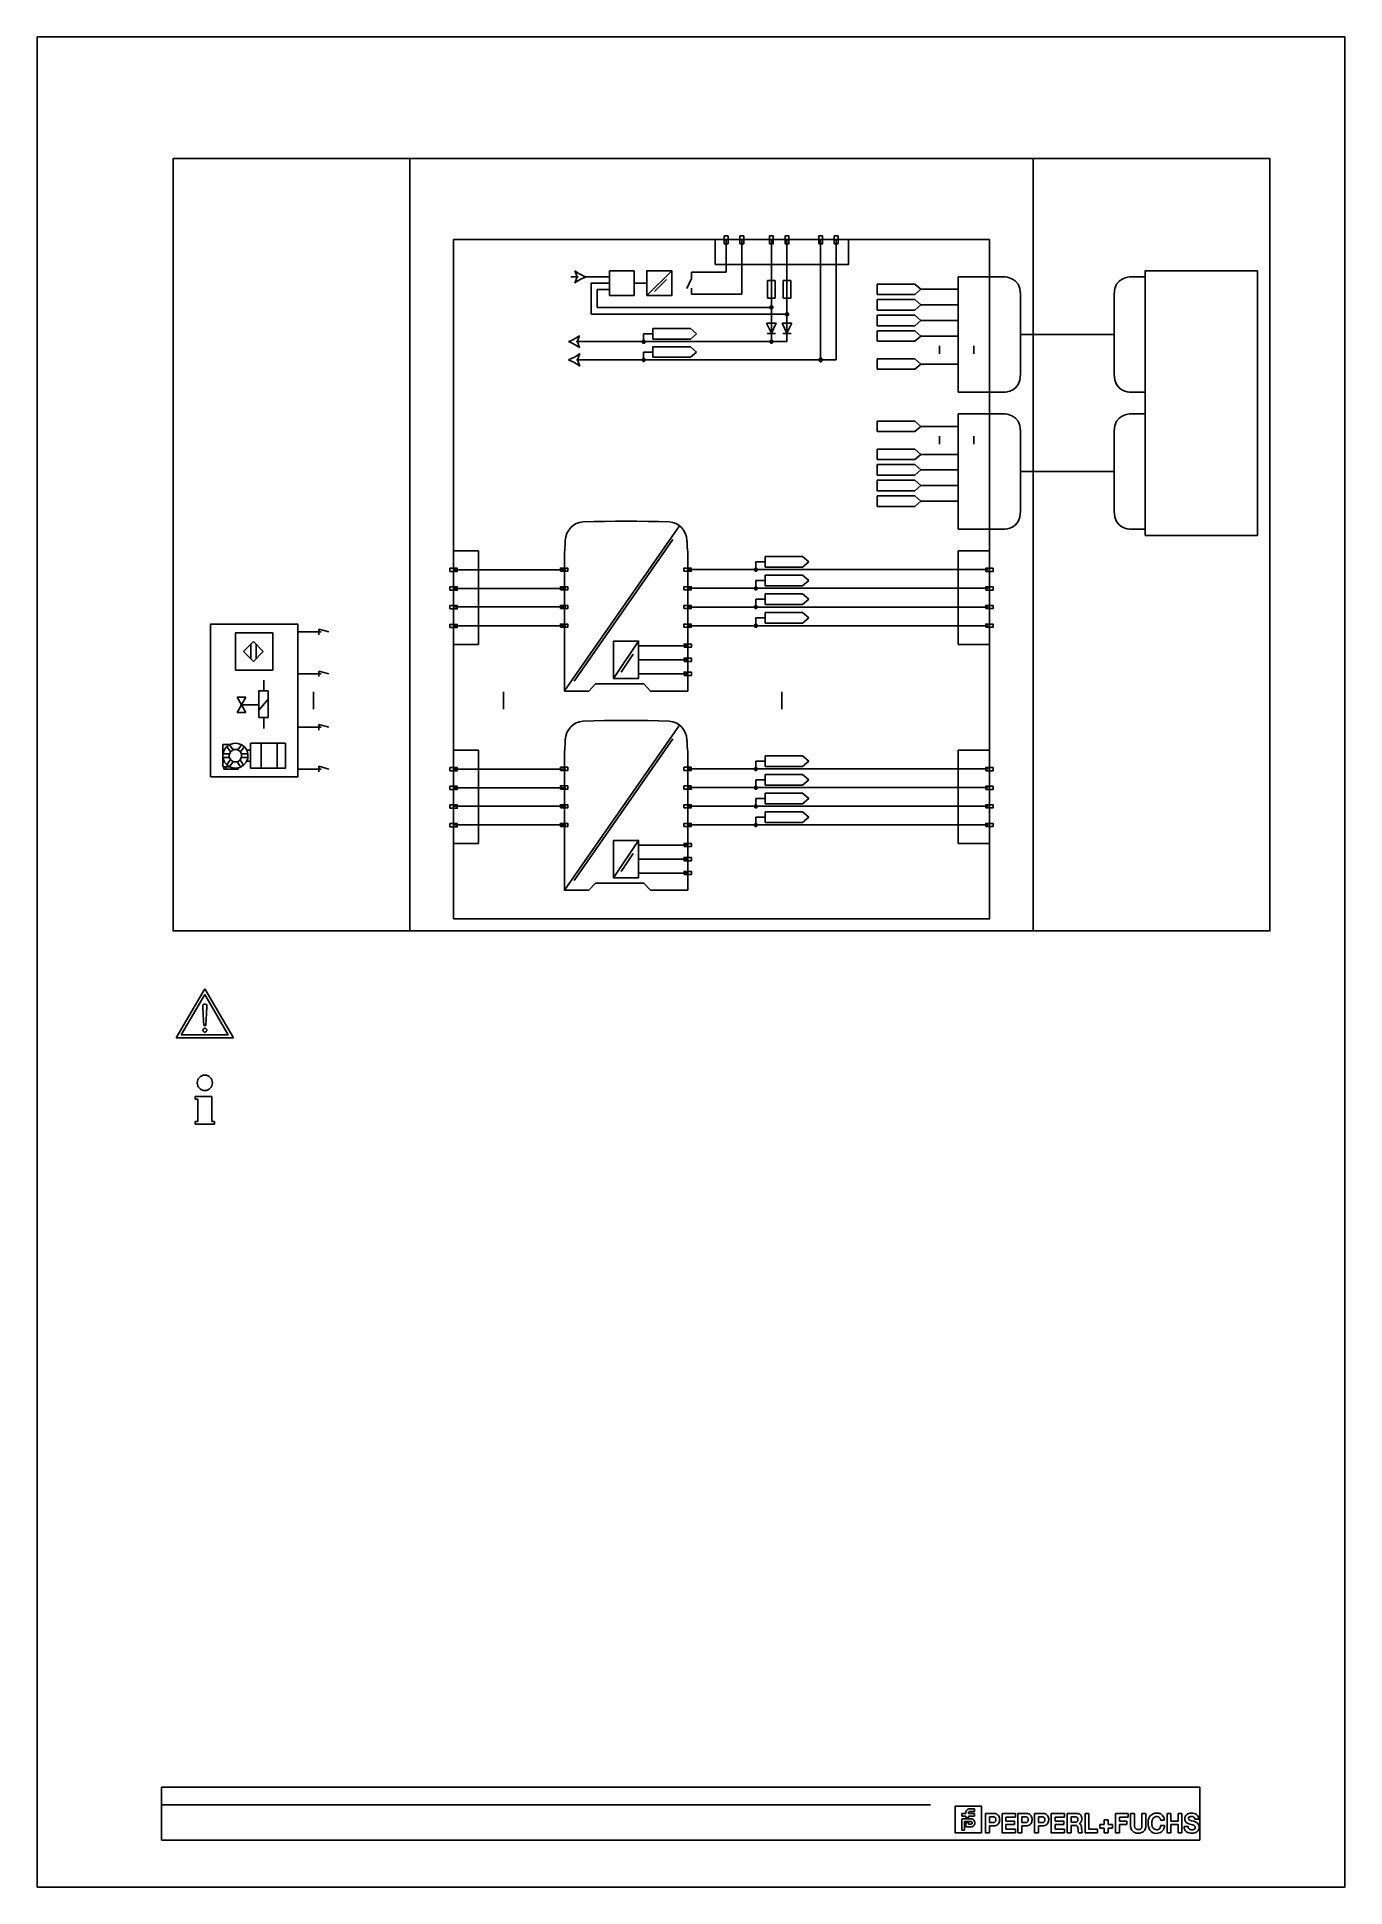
# Model space of a CAD drawing. Header units: metres. Extents: x 0 to 3575, y 0 to 842.
# Drawn here: x 2980 to 3575, y 0 to 842 of the extents above; entities that cross this region are included whole.
import ezdxf

# ---------------------------------------------------------------- set-up
doc = ezdxf.new("R2010")
doc.units = ezdxf.units.M
doc.layers.add('BORDER', color=2, linetype='Continuous')
doc.layers.add('SCHEMATICS', color=7, linetype='Continuous')

msp = doc.modelspace()

# ---------------------------------------------------------------- linework, layer by layer
at = {"layer": 'BORDER', "color": 2}
msp.add_lwpolyline([(2980, 0), (3575, 0), (3575, 842), (2980, 842), (2980, 0)], dxfattribs=at)
at = {"layer": 'SCHEMATICS', "color": 7}
for p, q in [((3149.65, 786.68), (3149.65, 435.17)), ((3433.13, 786.68), (3433.13, 435.17)), ((3293.52, 734.94), (3293.52, 749.43)), ((3300.61, 725.02), (3300.61, 749.43)), ((3314.07, 703.34), (3314.07, 749.43)), ((3321.16, 703.34), (3321.16, 749.43)), ((3336.46, 695.06), (3336.46, 749.75)), ((3343.57, 695.06), (3343.57, 749.75)), ((3226.14, 732.82), (3222.9, 732.82)), ((3225.67, 732.82), (3224.65, 735.65)), ((3224.65, 729.99), (3225.67, 732.82)), ((3228.74, 732.82), (3240.08, 732.82)), ((3240.37, 735.65), (3251.71, 735.65)), ((3240.37, 735.65), (3240.37, 724.31)), ((3251.71, 735.65), (3251.71, 724.31)), ((3257.38, 724.31), (3268.71, 735.65)), ((3293.52, 734.94), (3277.8, 734.94)), ((3277.8, 734.94), (3277.8, 732.01)), ((3413.29, 732.82), (3420.15, 732.82)), ((3413.29, 680.38), (3413.29, 732.82)), ((3484.16, 732.82), (3477.29, 732.82)), ((3484.16, 680.38), (3484.16, 732.82)), ((3232.05, 715.81), (3232.05, 729.99)), ((3232.05, 729.99), (3240.08, 729.99)), ((3234.88, 718.93), (3234.88, 727.15)), ((3234.88, 727.15), (3240.08, 727.15)), ((3240.37, 724.31), (3251.71, 724.31)), ((3251.71, 730.01), (3257.38, 730.01)), ((3260.87, 726.24), (3266.3, 731.67)), ((3277.8, 732.01), (3275.64, 727.53)), ((3277.8, 727.67), (3277.8, 725.02)), ((3300.61, 725.02), (3277.8, 725.02)), ((3362.26, 724.75), (3362.26, 729.57)), ((3362.26, 729.57), (3379.27, 729.57)), ((3379.27, 724.75), (3362.26, 724.75)), ((3379.27, 729.57), (3382.11, 727.16)), ((3382.11, 727.16), (3379.27, 724.75)), ((3382.11, 727.16), (3399.11, 727.16)), ((3321.08, 715.81), (3232.05, 715.81)), ((3314.07, 718.93), (3234.88, 718.93)), ((3362.26, 717.66), (3362.26, 722.48)), ((3362.26, 722.48), (3379.27, 722.48)), ((3379.27, 717.66), (3362.26, 717.66)), ((3379.27, 722.48), (3382.11, 720.07)), ((3382.11, 720.07), (3379.27, 717.66)), ((3382.11, 720.07), (3399.11, 720.07)), ((3260.2, 704.44), (3260.2, 709.26)), ((3260.2, 709.26), (3277.22, 709.26)), ((3277.22, 709.26), (3280.05, 706.85)), ((3314.07, 707.24), (3311.88, 711.77)), ((3311.88, 711.77), (3316.26, 711.77)), ((3316.26, 711.77), (3314.07, 707.24)), ((3321.16, 707.24), (3318.96, 711.77)), ((3318.96, 711.77), (3323.35, 711.77)), ((3323.35, 711.77), (3321.16, 707.24)), ((3362.26, 710.58), (3362.26, 715.4)), ((3362.26, 715.4), (3379.27, 715.4)), ((3379.27, 710.58), (3362.26, 710.58)), ((3362.26, 703.49), (3362.26, 708.31)), ((3362.26, 708.31), (3379.27, 708.31)), ((3379.27, 715.4), (3382.11, 712.99)), ((3382.11, 712.99), (3379.27, 710.58)), ((3379.27, 708.31), (3382.11, 705.9)), ((3382.11, 712.99), (3399.11, 712.99)), ((3225.33, 703.34), (3321.16, 703.34)), ((3226.83, 706.17), (3225.81, 703.34)), ((3225.81, 703.34), (3226.83, 700.51)), ((3260.2, 706.85), (3255.95, 706.85)), ((3255.95, 706.85), (3255.95, 703.31)), ((3277.22, 704.44), (3260.2, 704.44)), ((3260.2, 696.22), (3260.2, 701.04)), ((3260.2, 701.04), (3277.22, 701.04)), ((3280.05, 706.85), (3277.22, 704.44)), ((3277.22, 701.04), (3280.05, 698.63)), ((3316, 706.98), (3312.21, 706.98)), ((3323.09, 706.98), (3319.3, 706.98)), ((3379.27, 703.49), (3362.26, 703.49)), ((3382.11, 705.9), (3379.27, 703.49)), ((3382.11, 705.9), (3399.11, 705.9)), ((3390.61, 701.39), (3390.61, 697.84)), ((3406.2, 701.39), (3406.2, 697.84)), ((3427.46, 706.6), (3469.98, 706.6)), ((3225.36, 695.06), (3343.57, 695.06)), ((3226.86, 697.89), (3225.83, 695.06)), ((3225.83, 695.06), (3226.86, 692.23)), ((3260.2, 698.63), (3255.95, 698.63)), ((3255.95, 698.63), (3255.95, 695.09)), ((3277.22, 696.22), (3260.2, 696.22)), ((3280.05, 698.63), (3277.22, 696.22)), ((3362.26, 690.75), (3362.26, 695.57)), ((3362.26, 695.57), (3379.27, 695.57)), ((3379.27, 690.75), (3362.26, 690.75)), ((3379.27, 695.57), (3382.11, 693.16)), ((3382.11, 693.16), (3379.27, 690.75)), ((3382.11, 693.16), (3399.11, 693.16)), ((3420.26, 680.38), (3413.29, 680.38)), ((3477.07, 680.38), (3484.16, 680.38)), ((3362.26, 662.39), (3362.26, 667.2)), ((3362.26, 667.2), (3379.27, 667.2)), ((3379.27, 667.2), (3382.11, 664.79)), ((3413.29, 670.46), (3420.15, 670.46)), ((3413.29, 618.02), (3413.29, 670.46)), ((3484.16, 670.46), (3477.29, 670.46)), ((3484.16, 618.01), (3484.16, 670.46)), ((3379.27, 662.39), (3362.26, 662.39)), ((3382.11, 664.79), (3379.27, 662.39)), ((3382.11, 664.79), (3399.11, 664.79)), ((3390.61, 660.28), (3390.61, 656.74)), ((3406.2, 660.29), (3406.2, 656.74)), ((3362.26, 649.63), (3362.26, 654.45)), ((3362.26, 654.45), (3379.27, 654.45)), ((3379.27, 649.63), (3362.26, 649.63)), ((3379.27, 654.45), (3382.11, 652.04)), ((3382.11, 652.04), (3379.27, 649.63)), ((3382.11, 652.04), (3399.11, 652.04)), ((3362.26, 642.54), (3362.26, 647.36)), ((3362.26, 647.36), (3379.27, 647.36)), ((3379.27, 642.54), (3362.26, 642.54)), ((3362.26, 635.45), (3362.26, 640.27)), ((3362.26, 640.27), (3379.27, 640.27)), ((3379.27, 647.36), (3382.11, 644.95)), ((3382.11, 644.95), (3379.27, 642.54)), ((3379.27, 640.27), (3382.11, 637.86)), ((3382.11, 644.95), (3399.11, 644.95)), ((3427.46, 644.23), (3469.98, 644.23)), ((3379.27, 635.45), (3362.26, 635.45)), ((3362.26, 628.38), (3362.26, 633.2)), ((3362.26, 633.2), (3379.27, 633.2)), ((3382.11, 637.86), (3379.27, 635.45)), ((3379.27, 633.2), (3382.11, 630.79)), ((3382.11, 637.86), (3399.11, 637.86)), ((3379.27, 628.38), (3362.26, 628.38)), ((3382.11, 630.79), (3379.27, 628.38)), ((3382.11, 630.79), (3399.11, 630.79)), ((3219.95, 544.42), (3272.2, 619.53)), ((3420.26, 618.01), (3413.29, 618.02)), ((3477.07, 618.01), (3484.16, 618.01)), ((3224.32, 548.76), (3269.21, 613.29)), ((3275.99, 607.47), (3275.83, 609.75)), ((3276.07, 544.35), (3275.99, 607.47)), ((3169.5, 599.47), (3220.52, 599.47)), ((3219.88, 605.45), (3219.88, 544.31)), ((3276.21, 599.58), (3412.71, 599.58)), ((3311.23, 603.13), (3306.98, 603.13)), ((3306.98, 603.13), (3306.98, 599.59)), ((3311.23, 600.72), (3311.23, 605.54)), ((3311.23, 605.54), (3328.25, 605.54)), ((3328.25, 600.72), (3311.23, 600.72)), ((3328.25, 605.54), (3331.08, 603.13)), ((3331.08, 603.13), (3328.25, 600.72)), ((3169.5, 590.96), (3220.52, 590.96)), ((3275.94, 591.08), (3412.71, 591.08)), ((3311.23, 594.63), (3306.98, 594.63)), ((3306.98, 594.63), (3306.98, 591.08)), ((3311.23, 592.22), (3311.23, 597.04)), ((3311.23, 597.04), (3328.25, 597.04)), ((3328.25, 592.22), (3311.23, 592.22)), ((3328.25, 597.04), (3331.08, 594.63)), ((3331.08, 594.63), (3328.25, 592.22)), ((3169.5, 582.58), (3220.52, 582.58)), ((3276.21, 582.57), (3412.71, 582.57)), ((3311.23, 586.12), (3306.98, 586.12)), ((3306.98, 586.12), (3306.98, 582.58)), ((3311.23, 583.71), (3311.23, 588.53)), ((3311.23, 588.53), (3328.25, 588.53)), ((3328.25, 583.71), (3311.23, 583.71)), ((3328.25, 588.53), (3331.08, 586.12)), ((3331.08, 586.12), (3328.25, 583.71)), ((3169.5, 574.07), (3220.52, 574.07)), ((3275.94, 574.07), (3412.71, 574.07)), ((3311.23, 577.62), (3306.98, 577.62)), ((3306.98, 577.62), (3306.98, 574.07)), ((3311.23, 575.21), (3311.23, 580.03)), ((3311.23, 580.03), (3328.25, 580.03)), ((3328.25, 575.21), (3311.23, 575.21)), ((3328.25, 580.03), (3331.08, 577.62)), ((3331.08, 577.62), (3328.25, 575.21)), ((3070.28, 570.83), (3070.28, 553.82)), ((3087.29, 570.83), (3070.28, 570.83)), ((3078.46, 566.87), (3073.99, 562.26)), ((3077.19, 559.06), (3077.19, 565.46)), ((3078.46, 566.87), (3082.94, 562.26)), ((3079.74, 559.06), (3079.74, 565.46)), ((3087.29, 553.82), (3087.29, 570.83)), ((3109.31, 571.27), (3098.76, 571.27)), ((3112.8, 571.24), (3108.26, 572.52)), ((3108.26, 572.52), (3108.26, 569.97)), ((3242.3, 550.07), (3253.64, 567.08)), ((3253.76, 564.96), (3275.83, 564.96)), ((3073.99, 562.26), (3078.46, 557.78)), ((3082.94, 562.26), (3078.46, 557.78)), ((3245.8, 552.97), (3251.23, 561.11)), ((3275.83, 558.58), (3253.66, 558.58)), ((3070.28, 553.82), (3087.29, 553.82)), ((3083.16, 544.5), (3083.16, 549.23)), ((3109.31, 552.13), (3098.76, 552.13)), ((3112.8, 552.11), (3108.26, 553.43)), ((3108.26, 553.43), (3108.26, 550.88)), ((3231.02, 544.33), (3234.08, 547.61)), ((3234.08, 547.61), (3256.03, 547.61)), ((3253.76, 552.2), (3275.83, 552.2)), ((3256.03, 547.61), (3259.09, 544.33)), ((3073.03, 538.08), (3071.01, 541.59)), ((3071.01, 541.59), (3075.06, 541.59)), ((3075.06, 541.59), (3071.01, 534.57)), ((3085.14, 540.69), (3080.89, 535.56)), ((3105.72, 544.02), (3105.72, 536.09)), ((3192.17, 544.02), (3192.17, 536.09)), ((3219.88, 544.31), (3219.89, 544.33)), ((3219.89, 544.33), (3231.02, 544.33)), ((3259.09, 544.33), (3276.07, 544.33)), ((3276.07, 544.33), (3276.07, 544.35)), ((3318.89, 544.02), (3318.89, 536.09)), ((3071.01, 534.57), (3075.06, 534.57)), ((3075.06, 534.57), (3073.03, 538.08)), ((3073.08, 538.03), (3073.08, 538.12)), ((3073.08, 538.08), (3080.88, 538.08)), ((3073.21, 538.26), (3073.17, 538.26)), ((3083.16, 532.08), (3083.16, 527.34)), ((3109.31, 527.89), (3098.76, 527.89)), ((3112.8, 527.86), (3108.26, 529.14)), ((3108.26, 529.14), (3108.26, 526.59)), ((3219.95, 453.71), (3272.2, 528.82)), ((3224.32, 458.05), (3269.21, 522.58)), ((3064.56, 509.85), (3064.56, 519.95)), ((3064.56, 519.95), (3067.6, 519.95)), ((3067.51, 515.67), (3064.64, 515.67)), ((3067.51, 514.13), (3064.64, 514.13)), ((3068.02, 516.7), (3066.36, 519.01)), ((3069.27, 517.55), (3067.6, 519.9)), ((3069.27, 520.5), (3070.25, 520.59)), ((3069.65, 517.68), (3070.25, 517.72)), ((3070.25, 520.59), (3071.28, 520.5)), ((3070.25, 517.72), (3070.89, 517.68)), ((3071.32, 517.55), (3073.03, 519.82)), ((3072.52, 516.61), (3074.27, 518.92)), ((3073.03, 515.67), (3075.9, 515.67)), ((3073.03, 514.13), (3075.9, 514.13)), ((3075.77, 517.38), (3075.25, 517.55)), ((3076.28, 517.38), (3075.77, 517.38)), ((3076.79, 517.6), (3076.28, 517.38)), ((3077.18, 517.9), (3076.79, 517.6)), ((3081.97, 520.55), (3081.97, 509.12)), ((3089.2, 520.55), (3089.2, 509.12)), ((3219.88, 514.74), (3219.88, 453.6)), ((3275.99, 516.76), (3275.83, 519.04)), ((3276.07, 453.64), (3275.99, 516.76)), ((3311.23, 510.01), (3311.23, 514.83)), ((3311.23, 514.83), (3328.25, 514.83)), ((3328.25, 514.83), (3331.08, 512.42)), ((3067.6, 509.85), (3064.56, 509.85)), ((3067.59, 509.85), (3064.99, 509.85)), ((3064.99, 509.85), (3064.99, 508.78)), ((3064.99, 508.78), (3071.45, 508.78)), ((3065.88, 509.85), (3065.88, 508.78)), ((3068.02, 513.1), (3066.36, 510.79)), ((3069.27, 512.25), (3067.6, 509.9)), ((3069.27, 509.3), (3068.32, 509.55)), ((3069.65, 512.12), (3069.05, 512.33)), ((3070.25, 509.21), (3069.27, 509.3)), ((3070.25, 512.08), (3069.65, 512.12)), ((3070.21, 508.78), (3070.21, 509.21)), ((3070.89, 512.12), (3070.25, 512.08)), ((3071.28, 509.3), (3070.25, 509.21)), ((3071.49, 512.33), (3070.89, 512.12)), ((3071.1, 512.16), (3072.6, 509.77)), ((3072.22, 509.55), (3071.28, 509.3)), ((3071.45, 508.78), (3071.45, 509.34)), ((3072.39, 512.98), (3073.88, 510.58)), ((3075.25, 512.25), (3075.77, 512.42)), ((3075.77, 512.42), (3076.28, 512.42)), ((3076.28, 512.42), (3076.79, 512.21)), ((3076.79, 512.21), (3077.18, 511.9)), ((3109.31, 508.75), (3098.76, 508.75)), ((3112.8, 508.74), (3108.26, 510.06)), ((3108.26, 510.06), (3108.26, 507.51)), ((3169.5, 508.75), (3220.52, 508.75)), ((3276.21, 508.87), (3412.71, 508.87)), ((3311.23, 512.42), (3306.98, 512.42)), ((3306.98, 512.42), (3306.98, 508.88)), ((3328.25, 510.01), (3311.23, 510.01)), ((3311.23, 501.51), (3311.23, 506.32)), ((3311.23, 506.32), (3328.25, 506.32)), ((3331.08, 512.42), (3328.25, 510.01)), ((3328.25, 506.32), (3331.08, 503.91)), ((3169.5, 500.25), (3220.52, 500.25)), ((3275.94, 500.37), (3412.71, 500.37)), ((3311.23, 503.91), (3306.98, 503.91)), ((3306.98, 503.91), (3306.98, 500.37)), ((3328.25, 501.51), (3311.23, 501.51)), ((3311.23, 493), (3311.23, 497.82)), ((3311.23, 497.82), (3328.25, 497.82)), ((3331.08, 503.91), (3328.25, 501.51)), ((3328.25, 497.82), (3331.08, 495.41)), ((3169.5, 491.86), (3220.52, 491.86)), ((3276.21, 491.86), (3412.71, 491.86)), ((3311.23, 495.41), (3306.98, 495.41)), ((3306.98, 495.41), (3306.98, 491.87)), ((3328.25, 493), (3311.23, 493)), ((3311.23, 484.5), (3311.23, 489.32)), ((3311.23, 489.32), (3328.25, 489.32)), ((3331.08, 495.41), (3328.25, 493)), ((3328.25, 489.32), (3331.08, 486.9)), ((3169.5, 483.36), (3220.52, 483.36)), ((3275.94, 483.36), (3412.71, 483.36)), ((3311.23, 486.9), (3306.98, 486.9)), ((3306.98, 486.9), (3306.98, 483.36)), ((3328.25, 484.5), (3311.23, 484.5)), ((3331.08, 486.9), (3328.25, 484.5)), ((3242.3, 459.36), (3253.64, 476.37)), ((3253.76, 474.25), (3275.83, 474.25)), ((3245.8, 462.25), (3251.23, 470.4)), ((3275.83, 467.87), (3253.66, 467.87)), ((3231.02, 453.62), (3234.08, 456.89)), ((3234.08, 456.89), (3256.03, 456.89)), ((3253.76, 461.49), (3275.83, 461.49)), ((3256.03, 456.89), (3259.09, 453.62)), ((3219.88, 453.6), (3219.89, 453.62)), ((3219.89, 453.62), (3231.02, 453.62)), ((3259.09, 453.62), (3276.07, 453.62)), ((3276.07, 453.62), (3276.07, 453.64)), ((3043.33, 386.47), (3056.32, 408.83)), ((3056.32, 406.23), (3045.61, 387.78)), ((3056.32, 408.83), (3069.32, 386.47)), ((3067.03, 387.78), (3056.32, 406.23)), ((3055.58, 396.85), (3055.45, 400.31)), ((3055.89, 392.04), (3055.58, 396.85)), ((3045.61, 387.78), (3067.03, 387.78)), ((3056.73, 392.04), (3055.89, 392.04)), ((3069.32, 386.47), (3043.33, 386.47)), ((3051.89, 359.85), (3059.52, 359.85)), ((3051.89, 358.56), (3051.89, 359.85)), ((3053.12, 358.56), (3051.89, 358.56)), ((3053.12, 348.41), (3053.12, 358.56)), ((3059.52, 359.85), (3059.52, 348.41)), ((3051.89, 347.12), (3051.89, 348.41)), ((3051.89, 348.41), (3053.12, 348.41)), ((3060.75, 347.12), (3051.89, 347.12)), ((3059.52, 348.41), (3060.75, 348.41)), ((3060.75, 348.41), (3060.75, 347.12)), ((3036.67, 37.41), (3386.5, 37.41)), ((3402.56, 33.89), (3402.56, 33.45)), ((3406.4, 34.35), (3406.4, 35.56)), ((3402.56, 33.45), (3400.74, 33.45)), ((3400.74, 33.45), (3400.74, 32.24)), ((3400.74, 32.24), (3402.56, 32.24)), ((3400.74, 31.01), (3400.74, 25.87)), ((3400.74, 25.87), (3401.95, 25.87)), ((3401.95, 25.87), (3401.95, 29.79)), ((3401.95, 29.79), (3404.86, 29.79)), ((3402.56, 32.24), (3402.56, 31.49)), ((3402.56, 31.49), (3403.77, 31.49)), ((3403.77, 29.31), (3402.56, 29.31)), ((3402.56, 29.31), (3402.56, 27.36)), ((3402.56, 27.36), (3404.86, 27.36)), ((3406.4, 33.45), (3403.77, 33.45)), ((3403.77, 32.24), (3406.4, 32.24)), ((3403.77, 28.59), (3403.77, 29.31)), ((3406.4, 32.24), (3406.4, 33.45)), ((3415.51, 33.46), (3411.49, 33.46)), ((3411.49, 33.46), (3411.49, 24.66)), ((3413.29, 29.36), (3413.29, 31.91)), ((3413.29, 31.91), (3415.06, 31.91)), ((3414.99, 29.36), (3413.29, 29.36)), ((3413.29, 24.66), (3413.29, 27.81)), ((3413.29, 27.81), (3415.34, 27.81)), ((3415.3, 29.38), (3414.99, 29.36)), ((3415.34, 27.81), (3415.7, 27.84)), ((3425.07, 33.46), (3419, 33.46)), ((3419, 33.46), (3419, 24.64)), ((3420.79, 29.94), (3420.79, 31.84)), ((3420.79, 31.84), (3425.07, 31.84)), ((3424.72, 29.94), (3420.79, 29.94)), ((3420.79, 26.26), (3420.79, 28.39)), ((3420.79, 28.39), (3424.72, 28.39)), ((3425.07, 26.26), (3420.79, 26.26)), ((3424.72, 28.39), (3424.72, 29.94)), ((3425.07, 31.84), (3425.07, 33.46)), ((3425.07, 24.64), (3425.07, 26.26)), ((3430.24, 33.47), (3426.2, 33.47)), ((3426.2, 33.47), (3426.2, 24.64)), ((3428.01, 29.35), (3428.01, 31.92)), ((3428.01, 31.92), (3429.78, 31.92)), ((3429.72, 29.35), (3428.01, 29.35)), ((3428.01, 24.64), (3428.01, 27.81)), ((3428.01, 27.81), (3430.07, 27.81)), ((3430.03, 29.38), (3429.72, 29.35)), ((3430.07, 27.81), (3430.43, 27.83)), ((3437.81, 33.46), (3433.78, 33.46)), ((3433.78, 33.46), (3433.78, 24.66)), ((3435.59, 29.36), (3435.59, 31.91)), ((3435.59, 31.91), (3437.35, 31.91)), ((3437.29, 29.36), (3435.59, 29.36)), ((3435.59, 24.66), (3435.59, 27.81)), ((3435.59, 27.81), (3437.64, 27.81)), ((3437.6, 29.38), (3437.29, 29.36)), ((3437.64, 27.81), (3438, 27.83)), ((3447.44, 33.46), (3441.37, 33.46)), ((3441.37, 33.46), (3441.37, 24.64)), ((3443.16, 29.94), (3443.16, 31.84)), ((3443.16, 31.84), (3447.44, 31.84)), ((3447.09, 29.94), (3443.16, 29.94)), ((3443.16, 26.26), (3443.16, 28.39)), ((3443.16, 28.39), (3447.09, 28.39)), ((3447.44, 26.26), (3443.16, 26.26)), ((3447.09, 28.39), (3447.09, 29.94)), ((3447.44, 31.84), (3447.44, 33.46)), ((3447.44, 24.64), (3447.44, 26.26)), ((3453.02, 33.45), (3448.62, 33.45)), ((3448.62, 33.45), (3448.62, 24.66)), ((3450.4, 29.53), (3450.4, 31.9)), ((3450.4, 31.9), (3452.53, 31.9)), ((3452.1, 29.53), (3450.4, 29.53)), ((3450.4, 24.66), (3450.4, 28.06)), ((3450.4, 28.06), (3452.53, 28.06)), ((3452.52, 29.56), (3452.1, 29.53)), ((3454.13, 28.87), (3454.48, 29.11)), ((3454.38, 28.7), (3454.13, 28.87)), ((3455.4, 24.97), (3455.29, 25.58)), ((3458.54, 33.46), (3456.75, 33.46)), ((3456.75, 33.46), (3456.75, 24.66)), ((3458.54, 26.27), (3458.54, 33.46)), ((3462.46, 26.27), (3458.54, 26.27)), ((3462.46, 24.66), (3462.46, 26.27)), ((3465.45, 28.39), (3463.41, 28.39)), ((3463.41, 28.39), (3463.41, 26.82)), ((3463.41, 26.82), (3465.45, 26.82)), ((3467.24, 30.53), (3465.45, 30.53)), ((3465.45, 30.53), (3465.45, 28.39)), ((3465.45, 26.82), (3465.45, 24.66)), ((3467.24, 28.39), (3467.24, 30.53)), ((3469.28, 28.39), (3467.24, 28.39)), ((3467.24, 24.66), (3467.24, 26.82)), ((3467.24, 26.82), (3469.28, 26.82)), ((3469.28, 26.82), (3469.28, 28.39)), ((3476.33, 33.47), (3470.61, 33.47)), ((3470.61, 33.47), (3470.61, 24.66)), ((3472.4, 29.95), (3472.4, 31.84)), ((3472.4, 31.84), (3476.33, 31.84)), ((3475.83, 29.95), (3472.4, 29.95)), ((3472.4, 24.66), (3472.4, 28.39)), ((3472.4, 28.39), (3475.83, 28.39)), ((3475.83, 28.39), (3475.83, 29.95)), ((3476.33, 31.84), (3476.33, 33.47)), ((3479.25, 33.47), (3477.47, 33.47)), ((3477.47, 33.47), (3477.47, 27.81)), ((3479.25, 28.39), (3479.25, 33.47)), ((3479.29, 27.65), (3479.25, 28.39)), ((3484.42, 33.47), (3482.62, 33.47)), ((3482.62, 33.47), (3482.62, 28.39)), ((3482.62, 28.39), (3482.62, 27.65)), ((3484.38, 27.29), (3484.42, 27.82)), ((3484.42, 27.82), (3484.42, 33.47)), ((3492.86, 28.06), (3491.12, 28.06)), ((3491.12, 28.06), (3491.12, 27.78)), ((3491.14, 30.47), (3492.86, 30.47)), ((3492.86, 30.47), (3492.82, 30.69)), ((3492.87, 27.9), (3492.86, 28.06)), ((3495.82, 33.47), (3494.04, 33.47)), ((3494.04, 33.47), (3494.04, 24.66)), ((3495.82, 30), (3495.82, 33.47)), ((3499.06, 30), (3495.82, 30)), ((3495.82, 24.66), (3495.82, 28.43)), ((3495.82, 28.43), (3499.06, 28.43)), ((3500.83, 33.47), (3499.06, 33.47)), ((3499.06, 33.47), (3499.06, 30)), ((3499.06, 28.43), (3499.06, 24.66)), ((3500.83, 24.66), (3500.83, 33.47)), ((3503.62, 27.59), (3501.84, 27.59)), ((3501.84, 27.59), (3501.84, 27.33)), ((3503.62, 27.47), (3503.62, 27.59)), ((3506.72, 30.84), (3508.49, 30.84)), ((3508.49, 30.84), (3508.47, 31.05)), ((3411.49, 24.66), (3413.29, 24.66)), ((3419, 24.64), (3425.07, 24.64)), ((3426.2, 24.64), (3428.01, 24.64)), ((3433.78, 24.66), (3435.59, 24.66)), ((3441.37, 24.64), (3447.44, 24.64)), ((3448.62, 24.66), (3450.4, 24.66)), ((3453.73, 24.9), (3453.8, 24.66)), ((3453.8, 24.66), (3455.49, 24.66)), ((3455.49, 24.66), (3455.4, 24.97)), ((3456.75, 24.66), (3462.46, 24.66)), ((3465.45, 24.66), (3467.24, 24.66)), ((3470.61, 24.66), (3472.4, 24.66)), ((3494.04, 24.66), (3495.82, 24.66)), ((3499.06, 24.66), (3500.83, 24.66))]:
    msp.add_line(p, q, dxfattribs=at)
for points in [[(3041.93, 435.17), (3149.65, 435.17), (3149.65, 786.68), (3041.93, 786.68), (3041.93, 435.17)], [(3041.93, 786.68), (3041.93, 435.17), (3540.85, 435.17), (3540.85, 786.68), (3041.93, 786.68)], [(3169.5, 440.63), (3413.29, 440.63), (3413.29, 749.83), (3169.5, 749.83), (3169.5, 440.63)], [(3169.5, 440.63), (3413.29, 440.63), (3413.29, 749.83), (3169.5, 749.83), (3169.5, 440.63)], [(3288.56, 738.49), (3349.22, 738.49), (3349.22, 749.83), (3288.56, 749.83), (3288.56, 738.49)], [(3288.56, 738.49), (3349.22, 738.49), (3349.22, 749.83), (3288.56, 749.83), (3288.56, 738.49)], [(3292.64, 747.93), (3294.4, 747.93), (3294.4, 751.46), (3292.64, 751.46), (3292.64, 747.93)], [(3299.72, 747.93), (3301.48, 747.93), (3301.48, 751.46), (3299.72, 751.46), (3299.72, 747.93)], [(3313.19, 747.93), (3314.95, 747.93), (3314.95, 751.46), (3313.19, 751.46), (3313.19, 747.93)], [(3320.27, 747.93), (3322.03, 747.93), (3322.03, 751.46), (3320.27, 751.46), (3320.27, 747.93)], [(3335.58, 747.93), (3337.35, 747.93), (3337.35, 751.46), (3335.58, 751.46), (3335.58, 747.93)], [(3342.67, 747.93), (3344.44, 747.93), (3344.44, 751.46), (3342.67, 751.46), (3342.67, 747.93)], [(3224.65, 735.65), (3225.17, 735.23), (3225.75, 734.82), (3226.38, 734.42), (3227.05, 734.04), (3227.73, 733.69), (3228.41, 733.37), (3229.09, 733.07), (3229.74, 732.82)], [(3229.74, 732.82), (3229.09, 732.56), (3228.41, 732.27), (3227.73, 731.95), (3227.05, 731.59), (3226.38, 731.22), (3225.75, 730.82), (3225.17, 730.41), (3224.65, 729.99)], [(3257.38, 724.31), (3268.71, 724.31), (3268.71, 735.65), (3257.38, 735.65), (3257.38, 724.31)], [(3399.11, 680.38), (3413.29, 680.38), (3413.29, 732.82), (3399.11, 732.82), (3399.11, 680.38)], [(3399.11, 680.38), (3413.29, 680.38), (3413.29, 732.82), (3399.11, 732.82), (3399.11, 680.38)], [(3420.15, 732.82), (3420.46, 732.81), (3421.29, 732.7), (3422.46, 732.41), (3423.81, 731.85), (3425.15, 730.92), (3426.32, 729.54), (3427.15, 727.6), (3427.46, 725.03)], [(3477.29, 732.82), (3476.98, 732.81), (3476.15, 732.7), (3474.98, 732.41), (3473.64, 731.85), (3472.3, 730.92), (3471.12, 729.54), (3470.3, 727.6), (3469.98, 725.03)], [(3484.15, 615.18), (3535.18, 615.18), (3535.18, 735.65), (3484.15, 735.65), (3484.15, 615.18)], [(3484.15, 615.18), (3535.18, 615.18), (3535.18, 735.65), (3484.15, 735.65), (3484.15, 615.18)], [(3312.37, 723.19), (3315.77, 723.19), (3315.77, 731.13), (3312.37, 731.13), (3312.37, 723.19)], [(3319.46, 723.19), (3322.86, 723.19), (3322.86, 731.13), (3319.46, 731.13), (3319.46, 723.19)], [(3427.46, 725.03), (3427.46, 720.85), (3427.46, 715.98), (3427.46, 710.72), (3427.46, 705.34), (3427.46, 700.15), (3427.46, 695.43), (3427.46, 691.46), (3427.46, 688.54)], [(3469.98, 725.03), (3469.98, 720.85), (3469.98, 715.98), (3469.98, 710.72), (3469.98, 705.34), (3469.98, 700.15), (3469.98, 695.43), (3469.98, 691.46), (3469.98, 688.54)], [(3314.07, 719.65), (3313.92, 719.63), (3313.79, 719.59), (3313.67, 719.53), (3313.57, 719.44), (3313.48, 719.33), (3313.41, 719.21), (3313.37, 719.08), (3313.36, 718.94)], [(3313.36, 718.94), (3313.37, 718.8), (3313.41, 718.66), (3313.48, 718.54), (3313.57, 718.44), (3313.67, 718.35), (3313.79, 718.29), (3313.92, 718.24), (3314.07, 718.23)], [(3314.78, 718.94), (3314.76, 719.08), (3314.72, 719.21), (3314.66, 719.33), (3314.57, 719.44), (3314.46, 719.53), (3314.34, 719.59), (3314.21, 719.63), (3314.07, 719.65)], [(3314.07, 718.23), (3314.21, 718.24), (3314.34, 718.29), (3314.46, 718.35), (3314.57, 718.44), (3314.66, 718.54), (3314.72, 718.66), (3314.76, 718.8), (3314.78, 718.94)], [(3321.19, 716.53), (3321.05, 716.51), (3320.92, 716.47), (3320.8, 716.41), (3320.69, 716.32), (3320.6, 716.21), (3320.54, 716.09), (3320.5, 715.96), (3320.48, 715.82)], [(3320.48, 715.82), (3320.5, 715.68), (3320.54, 715.54), (3320.6, 715.42), (3320.69, 715.32), (3320.8, 715.23), (3320.92, 715.17), (3321.05, 715.12), (3321.19, 715.11)], [(3321.9, 715.82), (3321.89, 715.96), (3321.85, 716.09), (3321.78, 716.21), (3321.69, 716.32), (3321.59, 716.41), (3321.47, 716.47), (3321.34, 716.51), (3321.19, 716.53)], [(3321.19, 715.11), (3321.34, 715.12), (3321.47, 715.17), (3321.59, 715.23), (3321.69, 715.32), (3321.78, 715.42), (3321.85, 715.54), (3321.89, 715.68), (3321.9, 715.82)], [(3221.74, 703.34), (3222.39, 703.6), (3223.07, 703.89), (3223.75, 704.22), (3224.43, 704.57), (3225.1, 704.95), (3225.73, 705.34), (3226.31, 705.75), (3226.83, 706.17)], [(3226.83, 700.51), (3226.31, 700.93), (3225.73, 701.35), (3225.1, 701.74), (3224.43, 702.12), (3223.75, 702.47), (3223.07, 702.8), (3222.39, 703.09), (3221.74, 703.34)], [(3255.96, 704), (3255.81, 703.98), (3255.68, 703.94), (3255.56, 703.88), (3255.46, 703.79), (3255.37, 703.68), (3255.3, 703.56), (3255.26, 703.43), (3255.25, 703.29)], [(3255.25, 703.29), (3255.26, 703.15), (3255.3, 703.01), (3255.37, 702.89), (3255.46, 702.79), (3255.56, 702.7), (3255.68, 702.63), (3255.81, 702.59), (3255.96, 702.58)], [(3256.67, 703.29), (3256.65, 703.43), (3256.61, 703.56), (3256.55, 703.68), (3256.46, 703.79), (3256.35, 703.88), (3256.23, 703.94), (3256.1, 703.98), (3255.96, 704)], [(3255.96, 702.58), (3256.1, 702.59), (3256.23, 702.63), (3256.35, 702.7), (3256.46, 702.79), (3256.55, 702.89), (3256.61, 703.01), (3256.65, 703.15), (3256.67, 703.29)], [(3314.07, 704.05), (3313.92, 704.04), (3313.79, 704), (3313.67, 703.93), (3313.57, 703.84), (3313.48, 703.74), (3313.41, 703.62), (3313.37, 703.49), (3313.36, 703.34)], [(3313.36, 703.34), (3313.37, 703.2), (3313.41, 703.07), (3313.48, 702.95), (3313.57, 702.84), (3313.67, 702.76), (3313.79, 702.69), (3313.92, 702.65), (3314.07, 702.63)], [(3314.78, 703.34), (3314.76, 703.49), (3314.72, 703.62), (3314.66, 703.74), (3314.57, 703.84), (3314.46, 703.93), (3314.34, 704), (3314.21, 704.04), (3314.07, 704.05)], [(3314.07, 702.63), (3314.21, 702.65), (3314.34, 702.69), (3314.46, 702.76), (3314.57, 702.84), (3314.66, 702.95), (3314.72, 703.07), (3314.76, 703.2), (3314.78, 703.34)], [(3221.77, 695.06), (3222.42, 695.31), (3223.1, 695.61), (3223.78, 695.93), (3224.46, 696.28), (3225.12, 696.66), (3225.75, 697.06), (3226.33, 697.47), (3226.86, 697.89)], [(3226.86, 692.23), (3226.33, 692.65), (3225.75, 693.06), (3225.12, 693.46), (3224.46, 693.83), (3223.78, 694.19), (3223.1, 694.51), (3222.42, 694.8), (3221.77, 695.06)], [(3255.96, 695.77), (3255.81, 695.76), (3255.68, 695.72), (3255.56, 695.65), (3255.46, 695.57), (3255.37, 695.46), (3255.3, 695.34), (3255.26, 695.21), (3255.25, 695.07)], [(3255.25, 695.07), (3255.26, 694.92), (3255.3, 694.79), (3255.37, 694.67), (3255.46, 694.56), (3255.56, 694.48), (3255.68, 694.41), (3255.81, 694.37), (3255.96, 694.36)], [(3256.67, 695.07), (3256.65, 695.21), (3256.61, 695.34), (3256.55, 695.46), (3256.46, 695.57), (3256.35, 695.65), (3256.23, 695.72), (3256.1, 695.76), (3255.96, 695.77)], [(3255.96, 694.36), (3256.1, 694.37), (3256.23, 694.41), (3256.35, 694.48), (3256.46, 694.56), (3256.55, 694.67), (3256.61, 694.79), (3256.65, 694.92), (3256.67, 695.07)], [(3336.47, 695.96), (3336.33, 695.94), (3336.2, 695.89), (3336.08, 695.81), (3335.97, 695.7), (3335.89, 695.56), (3335.82, 695.41), (3335.78, 695.24), (3335.77, 695.06)], [(3335.77, 695.06), (3335.78, 694.88), (3335.82, 694.71), (3335.89, 694.56), (3335.97, 694.42), (3336.08, 694.31), (3336.2, 694.23), (3336.33, 694.18), (3336.47, 694.16)], [(3337.18, 695.06), (3337.17, 695.24), (3337.13, 695.41), (3337.06, 695.56), (3336.98, 695.7), (3336.87, 695.81), (3336.75, 695.89), (3336.62, 695.94), (3336.47, 695.96)], [(3336.47, 694.16), (3336.62, 694.18), (3336.75, 694.23), (3336.87, 694.31), (3336.98, 694.42), (3337.06, 694.56), (3337.13, 694.71), (3337.17, 694.88), (3337.18, 695.06)], [(3427.46, 688.54), (3427.15, 685.85), (3426.34, 683.82), (3425.18, 682.37), (3423.86, 681.4), (3422.54, 680.81), (3421.38, 680.5), (3420.57, 680.39), (3420.26, 680.38)], [(3469.98, 688.54), (3470.29, 685.85), (3471.09, 683.82), (3472.22, 682.37), (3473.53, 681.4), (3474.83, 680.81), (3475.96, 680.5), (3476.76, 680.39), (3477.07, 680.38)], [(3399.11, 618.01), (3413.29, 618.01), (3413.29, 670.46), (3399.11, 670.46), (3399.11, 618.01)], [(3399.11, 618.01), (3413.29, 618.01), (3413.29, 670.46), (3399.11, 670.46), (3399.11, 618.01)], [(3420.15, 670.46), (3420.46, 670.44), (3421.29, 670.34), (3422.46, 670.05), (3423.81, 669.48), (3425.15, 668.56), (3426.32, 667.17), (3427.15, 665.24), (3427.46, 662.67)], [(3477.29, 670.46), (3476.98, 670.44), (3476.15, 670.34), (3474.98, 670.05), (3473.64, 669.48), (3472.3, 668.56), (3471.12, 667.17), (3470.3, 665.24), (3469.98, 662.67)], [(3427.46, 662.67), (3427.46, 658.49), (3427.46, 653.62), (3427.46, 648.35), (3427.46, 642.98), (3427.46, 637.78), (3427.46, 633.06), (3427.46, 629.1), (3427.46, 626.18)], [(3469.98, 662.67), (3469.98, 658.49), (3469.98, 653.62), (3469.98, 648.35), (3469.98, 642.98), (3469.98, 637.78), (3469.98, 633.06), (3469.98, 629.1), (3469.98, 626.18)], [(3427.46, 626.18), (3427.15, 623.48), (3426.34, 621.46), (3425.18, 620.01), (3423.86, 619.03), (3422.54, 618.44), (3421.38, 618.14), (3420.57, 618.03), (3420.26, 618.01)], [(3469.98, 626.18), (3470.29, 623.48), (3471.09, 621.46), (3472.22, 620.01), (3473.53, 619.03), (3474.83, 618.44), (3475.96, 618.14), (3476.76, 618.03), (3477.07, 618.01)], [(3228.37, 621.28), (3226.8, 621.06), (3225.33, 620.54), (3224, 619.76), (3222.83, 618.74), (3221.85, 617.52), (3221.09, 616.11), (3220.57, 614.56), (3220.33, 612.88)], [(3267.62, 621.28), (3262.71, 621.44), (3257.81, 621.56), (3252.9, 621.62), (3247.99, 621.65), (3243.09, 621.62), (3238.18, 621.56), (3233.28, 621.44), (3228.37, 621.28)], [(3275.66, 612.88), (3275.42, 614.56), (3274.9, 616.11), (3274.14, 617.52), (3273.16, 618.74), (3271.99, 619.76), (3270.66, 620.54), (3269.19, 621.06), (3267.62, 621.28)], [(3169.5, 565.57), (3180.83, 565.57), (3180.83, 608.09), (3169.5, 608.09), (3169.5, 565.57)], [(3169.5, 565.57), (3180.83, 565.57), (3180.83, 608.09), (3169.5, 608.09), (3169.5, 565.57)], [(3220.27, 611.86), (3220.24, 611.37), (3220.2, 610.58), (3220.14, 609.61), (3220.07, 608.55), (3220.01, 607.5), (3219.95, 606.57), (3219.91, 605.85), (3219.88, 605.45)], [(3220.33, 612.88), (3220.32, 612.76), (3220.32, 612.63), (3220.31, 612.5), (3220.3, 612.37), (3220.29, 612.24), (3220.29, 612.12), (3220.28, 611.99), (3220.27, 611.86)], [(3275.83, 609.75), (3275.81, 610.14), (3275.78, 610.53), (3275.76, 610.93), (3275.74, 611.32), (3275.72, 611.71), (3275.7, 612.1), (3275.68, 612.49), (3275.66, 612.88)], [(3399.11, 565.57), (3413.29, 565.57), (3413.29, 608.09), (3399.11, 608.09), (3399.11, 565.57)], [(3399.11, 565.57), (3413.29, 565.57), (3413.29, 608.09), (3399.11, 608.09), (3399.11, 565.57)], [(3167.83, 598.72), (3171.16, 598.72), (3171.16, 600.2), (3167.83, 600.2), (3167.83, 598.72)], [(3218.09, 598.84), (3221.41, 598.84), (3221.41, 600.32), (3218.09, 600.32), (3218.09, 598.84)], [(3274.26, 598.84), (3277.59, 598.84), (3277.59, 600.32), (3274.26, 600.32), (3274.26, 598.84)], [(3306.99, 600.28), (3306.84, 600.26), (3306.71, 600.22), (3306.59, 600.16), (3306.49, 600.07), (3306.4, 599.96), (3306.33, 599.84), (3306.29, 599.71), (3306.28, 599.57)], [(3306.28, 599.57), (3306.29, 599.43), (3306.33, 599.29), (3306.4, 599.17), (3306.49, 599.07), (3306.59, 598.98), (3306.71, 598.91), (3306.84, 598.87), (3306.99, 598.86)], [(3307.7, 599.57), (3307.68, 599.71), (3307.64, 599.84), (3307.58, 599.96), (3307.49, 600.07), (3307.38, 600.16), (3307.26, 600.22), (3307.13, 600.26), (3306.99, 600.28)], [(3306.99, 598.86), (3307.13, 598.87), (3307.26, 598.91), (3307.38, 598.98), (3307.49, 599.07), (3307.58, 599.17), (3307.64, 599.29), (3307.68, 599.43), (3307.7, 599.57)], [(3411.62, 598.72), (3414.95, 598.72), (3414.95, 600.2), (3411.62, 600.2), (3411.62, 598.72)], [(3167.83, 590.22), (3171.16, 590.22), (3171.16, 591.7), (3167.83, 591.7), (3167.83, 590.22)], [(3218.09, 590.34), (3221.41, 590.34), (3221.41, 591.82), (3218.09, 591.82), (3218.09, 590.34)], [(3274.26, 590.34), (3277.59, 590.34), (3277.59, 591.82), (3274.26, 591.82), (3274.26, 590.34)], [(3306.99, 591.77), (3306.84, 591.76), (3306.71, 591.72), (3306.59, 591.65), (3306.49, 591.56), (3306.4, 591.46), (3306.33, 591.34), (3306.29, 591.21), (3306.28, 591.06)], [(3306.28, 591.06), (3306.29, 590.92), (3306.33, 590.79), (3306.4, 590.67), (3306.49, 590.56), (3306.59, 590.48), (3306.71, 590.41), (3306.84, 590.37), (3306.99, 590.35)], [(3307.7, 591.06), (3307.68, 591.21), (3307.64, 591.34), (3307.58, 591.46), (3307.49, 591.56), (3307.38, 591.65), (3307.26, 591.72), (3307.13, 591.76), (3306.99, 591.77)], [(3306.99, 590.35), (3307.13, 590.37), (3307.26, 590.41), (3307.38, 590.48), (3307.49, 590.56), (3307.58, 590.67), (3307.64, 590.79), (3307.68, 590.92), (3307.7, 591.06)], [(3411.62, 590.22), (3414.95, 590.22), (3414.95, 591.7), (3411.62, 591.7), (3411.62, 590.22)], [(3167.83, 581.72), (3171.16, 581.72), (3171.16, 583.2), (3167.83, 583.2), (3167.83, 581.72)], [(3218.09, 581.84), (3221.41, 581.84), (3221.41, 583.32), (3218.09, 583.32), (3218.09, 581.84)], [(3274.26, 581.83), (3277.59, 581.83), (3277.59, 583.31), (3274.26, 583.31), (3274.26, 581.83)], [(3306.99, 583.27), (3306.84, 583.25), (3306.71, 583.21), (3306.59, 583.15), (3306.49, 583.06), (3306.4, 582.95), (3306.33, 582.83), (3306.29, 582.7), (3306.28, 582.56)], [(3306.28, 582.56), (3306.29, 582.42), (3306.33, 582.28), (3306.4, 582.16), (3306.49, 582.06), (3306.59, 581.97), (3306.71, 581.91), (3306.84, 581.86), (3306.99, 581.85)], [(3307.7, 582.56), (3307.68, 582.7), (3307.64, 582.83), (3307.58, 582.95), (3307.49, 583.06), (3307.38, 583.15), (3307.26, 583.21), (3307.13, 583.25), (3306.99, 583.27)], [(3306.99, 581.85), (3307.13, 581.86), (3307.26, 581.91), (3307.38, 581.97), (3307.49, 582.06), (3307.58, 582.16), (3307.64, 582.28), (3307.68, 582.42), (3307.7, 582.56)], [(3411.62, 581.84), (3414.95, 581.84), (3414.95, 583.32), (3411.62, 583.32), (3411.62, 581.84)], [(3058.94, 505.32), (3098.63, 505.32), (3098.63, 574.78), (3058.94, 574.78), (3058.94, 505.32)], [(3167.83, 573.2), (3171.16, 573.2), (3171.16, 574.68), (3167.83, 574.68), (3167.83, 573.2)], [(3218.09, 573.33), (3221.41, 573.33), (3221.41, 574.81), (3218.09, 574.81), (3218.09, 573.33)], [(3274.26, 573.33), (3277.59, 573.33), (3277.59, 574.81), (3274.26, 574.81), (3274.26, 573.33)], [(3306.99, 574.76), (3306.84, 574.75), (3306.71, 574.71), (3306.59, 574.64), (3306.49, 574.55), (3306.4, 574.45), (3306.33, 574.33), (3306.29, 574.2), (3306.28, 574.05)], [(3306.28, 574.05), (3306.29, 573.91), (3306.33, 573.78), (3306.4, 573.66), (3306.49, 573.55), (3306.59, 573.47), (3306.71, 573.4), (3306.84, 573.36), (3306.99, 573.35)], [(3307.7, 574.05), (3307.68, 574.2), (3307.64, 574.33), (3307.58, 574.45), (3307.49, 574.55), (3307.38, 574.64), (3307.26, 574.71), (3307.13, 574.75), (3306.99, 574.76)], [(3306.99, 573.35), (3307.13, 573.36), (3307.26, 573.4), (3307.38, 573.47), (3307.49, 573.55), (3307.58, 573.66), (3307.64, 573.78), (3307.68, 573.91), (3307.7, 574.05)], [(3411.62, 573.33), (3414.95, 573.33), (3414.95, 574.81), (3411.62, 574.81), (3411.62, 573.33)], [(3242.3, 550.07), (3253.64, 550.07), (3253.64, 567.08), (3242.3, 567.08), (3242.3, 550.07)], [(3274.39, 564.22), (3277.72, 564.22), (3277.72, 565.7), (3274.39, 565.7), (3274.39, 564.22)], [(3274.39, 557.84), (3277.72, 557.84), (3277.72, 559.32), (3274.39, 559.32), (3274.39, 557.84)], [(3274.39, 551.46), (3277.72, 551.46), (3277.72, 552.94), (3274.39, 552.94), (3274.39, 551.46)], [(3080.89, 532.21), (3085.14, 532.21), (3085.14, 544.39), (3080.89, 544.39), (3080.89, 532.21)], [(3228.37, 530.57), (3226.8, 530.35), (3225.33, 529.83), (3224, 529.05), (3222.83, 528.03), (3221.85, 526.81), (3221.09, 525.4), (3220.57, 523.84), (3220.33, 522.17)], [(3267.62, 530.57), (3262.71, 530.73), (3257.81, 530.84), (3252.9, 530.91), (3247.99, 530.94), (3243.09, 530.91), (3238.18, 530.84), (3233.28, 530.73), (3228.37, 530.57)], [(3275.66, 522.17), (3275.42, 523.84), (3274.9, 525.4), (3274.14, 526.81), (3273.16, 528.03), (3271.99, 529.05), (3270.66, 529.83), (3269.19, 530.35), (3267.62, 530.57)], [(3220.33, 522.17), (3220.32, 522.04), (3220.32, 521.92), (3220.31, 521.79), (3220.3, 521.66), (3220.29, 521.53), (3220.29, 521.41), (3220.28, 521.28), (3220.27, 521.15)], [(3275.83, 519.04), (3275.81, 519.43), (3275.78, 519.82), (3275.76, 520.22), (3275.74, 520.61), (3275.72, 521), (3275.7, 521.39), (3275.68, 521.78), (3275.66, 522.17)], [(3068.32, 509.55), (3066.56, 510.58), (3065.35, 511.99), (3064.7, 513.64), (3064.58, 515.38), (3064.99, 517.09), (3065.92, 518.6), (3067.35, 519.79), (3069.27, 520.5)], [(3069.05, 512.33), (3068.27, 512.9), (3067.75, 513.61), (3067.48, 514.41), (3067.46, 515.23), (3067.67, 516.03), (3068.11, 516.74), (3068.78, 517.31), (3069.65, 517.68)], [(3070.89, 517.68), (3071.77, 517.31), (3072.43, 516.74), (3072.87, 516.03), (3073.08, 515.23), (3073.06, 514.41), (3072.79, 513.61), (3072.27, 512.9), (3071.49, 512.33)], [(3071.28, 520.5), (3073.19, 519.78), (3074.62, 518.59), (3075.55, 517.08), (3075.96, 515.39), (3075.85, 513.65), (3075.19, 512.01), (3073.99, 510.59), (3072.22, 509.55)], [(3077.18, 509.17), (3093.01, 509.17), (3093.01, 520.55), (3077.18, 520.55), (3077.18, 509.17)], [(3169.5, 474.86), (3180.83, 474.86), (3180.83, 517.38), (3169.5, 517.38), (3169.5, 474.86)], [(3169.5, 474.86), (3180.83, 474.86), (3180.83, 517.38), (3169.5, 517.38), (3169.5, 474.86)], [(3220.27, 521.15), (3220.24, 520.66), (3220.2, 519.87), (3220.14, 518.9), (3220.07, 517.84), (3220.01, 516.79), (3219.95, 515.86), (3219.91, 515.14), (3219.88, 514.74)], [(3399.11, 474.86), (3413.29, 474.86), (3413.29, 517.38), (3399.11, 517.38), (3399.11, 474.86)], [(3399.11, 474.86), (3413.29, 474.86), (3413.29, 517.38), (3399.11, 517.38), (3399.11, 474.86)], [(3167.83, 508.01), (3171.16, 508.01), (3171.16, 509.49), (3167.83, 509.49), (3167.83, 508.01)], [(3218.09, 508.13), (3221.41, 508.13), (3221.41, 509.61), (3218.09, 509.61), (3218.09, 508.13)], [(3274.26, 508.13), (3277.59, 508.13), (3277.59, 509.61), (3274.26, 509.61), (3274.26, 508.13)], [(3306.99, 509.57), (3306.84, 509.55), (3306.71, 509.51), (3306.59, 509.44), (3306.49, 509.36), (3306.4, 509.25), (3306.33, 509.13), (3306.29, 509), (3306.28, 508.86)], [(3306.28, 508.86), (3306.29, 508.71), (3306.33, 508.58), (3306.4, 508.46), (3306.49, 508.35), (3306.59, 508.27), (3306.71, 508.2), (3306.84, 508.16), (3306.99, 508.15)], [(3307.7, 508.86), (3307.68, 509), (3307.64, 509.13), (3307.58, 509.25), (3307.49, 509.36), (3307.38, 509.44), (3307.26, 509.51), (3307.13, 509.55), (3306.99, 509.57)], [(3306.99, 508.15), (3307.13, 508.16), (3307.26, 508.2), (3307.38, 508.27), (3307.49, 508.35), (3307.58, 508.46), (3307.64, 508.58), (3307.68, 508.71), (3307.7, 508.86)], [(3411.62, 508.01), (3414.95, 508.01), (3414.95, 509.49), (3411.62, 509.49), (3411.62, 508.01)], [(3167.83, 499.51), (3171.16, 499.51), (3171.16, 500.99), (3167.83, 500.99), (3167.83, 499.51)], [(3218.09, 499.63), (3221.41, 499.63), (3221.41, 501.11), (3218.09, 501.11), (3218.09, 499.63)], [(3274.26, 499.63), (3277.59, 499.63), (3277.59, 501.11), (3274.26, 501.11), (3274.26, 499.63)], [(3306.99, 501.06), (3306.84, 501.05), (3306.71, 501), (3306.59, 500.94), (3306.49, 500.85), (3306.4, 500.75), (3306.33, 500.63), (3306.29, 500.49), (3306.28, 500.35)], [(3306.28, 500.35), (3306.29, 500.21), (3306.33, 500.08), (3306.4, 499.95), (3306.49, 499.85), (3306.59, 499.76), (3306.71, 499.7), (3306.84, 499.66), (3306.99, 499.64)], [(3307.7, 500.35), (3307.68, 500.49), (3307.64, 500.63), (3307.58, 500.75), (3307.49, 500.85), (3307.38, 500.94), (3307.26, 501), (3307.13, 501.05), (3306.99, 501.06)], [(3306.99, 499.64), (3307.13, 499.66), (3307.26, 499.7), (3307.38, 499.76), (3307.49, 499.85), (3307.58, 499.95), (3307.64, 500.08), (3307.68, 500.21), (3307.7, 500.35)], [(3411.62, 499.51), (3414.95, 499.51), (3414.95, 500.99), (3411.62, 500.99), (3411.62, 499.51)], [(3167.83, 491.01), (3171.16, 491.01), (3171.16, 492.49), (3167.83, 492.49), (3167.83, 491.01)], [(3218.09, 491.12), (3221.41, 491.12), (3221.41, 492.6), (3218.09, 492.6), (3218.09, 491.12)], [(3274.26, 491.12), (3277.59, 491.12), (3277.59, 492.6), (3274.26, 492.6), (3274.26, 491.12)], [(3306.99, 492.56), (3306.84, 492.54), (3306.71, 492.5), (3306.59, 492.44), (3306.49, 492.35), (3306.4, 492.24), (3306.33, 492.12), (3306.29, 491.99), (3306.28, 491.85)], [(3306.28, 491.85), (3306.29, 491.71), (3306.33, 491.57), (3306.4, 491.45), (3306.49, 491.35), (3306.59, 491.26), (3306.71, 491.19), (3306.84, 491.15), (3306.99, 491.14)], [(3307.7, 491.85), (3307.68, 491.99), (3307.64, 492.12), (3307.58, 492.24), (3307.49, 492.35), (3307.38, 492.44), (3307.26, 492.5), (3307.13, 492.54), (3306.99, 492.56)], [(3306.99, 491.14), (3307.13, 491.15), (3307.26, 491.19), (3307.38, 491.26), (3307.49, 491.35), (3307.58, 491.45), (3307.64, 491.57), (3307.68, 491.71), (3307.7, 491.85)], [(3411.62, 491.13), (3414.95, 491.13), (3414.95, 492.6), (3411.62, 492.6), (3411.62, 491.13)], [(3167.83, 482.49), (3171.16, 482.49), (3171.16, 483.97), (3167.83, 483.97), (3167.83, 482.49)], [(3218.09, 482.62), (3221.41, 482.62), (3221.41, 484.1), (3218.09, 484.1), (3218.09, 482.62)], [(3274.26, 482.62), (3277.59, 482.62), (3277.59, 484.1), (3274.26, 484.1), (3274.26, 482.62)], [(3306.99, 484.05), (3306.84, 484.04), (3306.71, 484), (3306.59, 483.93), (3306.49, 483.84), (3306.4, 483.74), (3306.33, 483.62), (3306.29, 483.48), (3306.28, 483.34)], [(3306.28, 483.34), (3306.29, 483.2), (3306.33, 483.07), (3306.4, 482.95), (3306.49, 482.84), (3306.59, 482.75), (3306.71, 482.69), (3306.84, 482.65), (3306.99, 482.63)], [(3307.7, 483.34), (3307.68, 483.48), (3307.64, 483.62), (3307.58, 483.74), (3307.49, 483.84), (3307.38, 483.93), (3307.26, 484), (3307.13, 484.04), (3306.99, 484.05)], [(3306.99, 482.63), (3307.13, 482.65), (3307.26, 482.69), (3307.38, 482.75), (3307.49, 482.84), (3307.58, 482.95), (3307.64, 483.07), (3307.68, 483.2), (3307.7, 483.34)], [(3411.62, 482.62), (3414.95, 482.62), (3414.95, 484.1), (3411.62, 484.1), (3411.62, 482.62)], [(3242.3, 459.36), (3253.64, 459.36), (3253.64, 476.37), (3242.3, 476.37), (3242.3, 459.36)], [(3274.39, 473.51), (3277.72, 473.51), (3277.72, 474.99), (3274.39, 474.99), (3274.39, 473.51)], [(3274.39, 467.12), (3277.72, 467.12), (3277.72, 468.6), (3274.39, 468.6), (3274.39, 467.12)], [(3274.39, 460.75), (3277.72, 460.75), (3277.72, 462.23), (3274.39, 462.23), (3274.39, 460.75)], [(3055.45, 400.31), (3055.45, 400.46), (3055.44, 400.6), (3055.43, 400.74), (3055.41, 400.86), (3055.41, 400.98), (3055.41, 401.1), (3055.42, 401.22), (3055.44, 401.35)], [(3055.44, 401.35), (3055.48, 401.43), (3055.55, 401.52), (3055.65, 401.6), (3055.77, 401.67), (3055.9, 401.74), (3056.04, 401.79), (3056.18, 401.82), (3056.32, 401.84)], [(3056.32, 401.84), (3056.44, 401.83), (3056.57, 401.81), (3056.71, 401.77), (3056.84, 401.73), (3056.95, 401.67), (3057.05, 401.6), (3057.13, 401.52), (3057.18, 401.43)], [(3057.06, 396.78), (3057, 395.91), (3056.95, 395.06), (3056.89, 394.26), (3056.84, 393.54), (3056.8, 392.93), (3056.76, 392.46), (3056.73, 392.15), (3056.73, 392.04)], [(3057.2, 400.38), (3057.19, 400.16), (3057.19, 399.85), (3057.18, 399.47), (3057.16, 399.03), (3057.14, 398.53), (3057.12, 397.98), (3057.09, 397.39), (3057.06, 396.78)], [(3057.18, 401.43), (3057.22, 401.29), (3057.23, 401.16), (3057.24, 401.03), (3057.23, 400.91), (3057.22, 400.78), (3057.21, 400.65), (3057.2, 400.52), (3057.2, 400.38)], [(3056.32, 390.83), (3056.14, 390.81), (3055.98, 390.76), (3055.83, 390.68), (3055.7, 390.57), (3055.59, 390.44), (3055.51, 390.29), (3055.46, 390.13), (3055.44, 389.95)], [(3055.44, 389.95), (3055.46, 389.77), (3055.51, 389.61), (3055.59, 389.46), (3055.7, 389.33), (3055.83, 389.22), (3055.98, 389.14), (3056.14, 389.09), (3056.32, 389.07)], [(3057.2, 389.95), (3057.18, 390.13), (3057.13, 390.29), (3057.05, 390.44), (3056.94, 390.57), (3056.81, 390.68), (3056.66, 390.76), (3056.5, 390.81), (3056.32, 390.83)], [(3056.32, 389.07), (3056.5, 389.09), (3056.66, 389.14), (3056.81, 389.22), (3056.94, 389.33), (3057.05, 389.46), (3057.13, 389.61), (3057.18, 389.77), (3057.2, 389.95)], [(3052.86, 365.99), (3052.93, 366.7), (3053.13, 367.36), (3053.45, 367.95), (3053.88, 368.47), (3054.4, 368.89), (3054.99, 369.21), (3055.65, 369.42), (3056.35, 369.49)], [(3056.35, 362.51), (3055.65, 362.58), (3054.99, 362.79), (3054.4, 363.12), (3053.88, 363.55), (3053.45, 364.07), (3053.13, 364.66), (3052.93, 365.31), (3052.86, 365.99)], [(3056.35, 369.49), (3057.04, 369.42), (3057.68, 369.21), (3058.26, 368.89), (3058.77, 368.47), (3059.19, 367.95), (3059.51, 367.36), (3059.71, 366.7), (3059.78, 365.99)], [(3059.78, 365.99), (3059.71, 365.31), (3059.51, 364.66), (3059.19, 364.07), (3058.77, 363.55), (3058.26, 363.12), (3057.68, 362.79), (3057.04, 362.58), (3056.35, 362.51)], [(3036.64, 21.32), (3508.9, 21.32), (3508.9, 45.38), (3036.64, 45.38), (3036.64, 21.32)], [(3397.6, 24.66), (3409.72, 24.66), (3409.72, 36.77), (3397.6, 36.77), (3397.6, 24.66)], [(3404.23, 35.56), (3403.87, 35.52), (3403.55, 35.42), (3403.26, 35.25), (3403.02, 35.04), (3402.83, 34.79), (3402.68, 34.51), (3402.59, 34.21), (3402.56, 33.89)], [(3403.77, 33.89), (3403.78, 33.99), (3403.81, 34.08), (3403.85, 34.16), (3403.91, 34.22), (3403.97, 34.27), (3404.05, 34.31), (3404.13, 34.34), (3404.22, 34.35)], [(3403.77, 33.45), (3403.77, 33.53), (3403.77, 33.61), (3403.77, 33.68), (3403.77, 33.74), (3403.77, 33.79), (3403.77, 33.84), (3403.77, 33.87), (3403.77, 33.89)], [(3404.22, 34.35), (3404.46, 34.35), (3404.78, 34.35), (3405.14, 34.35), (3405.51, 34.35), (3405.85, 34.35), (3406.13, 34.35), (3406.32, 34.35), (3406.4, 34.35)], [(3406.4, 35.56), (3406.31, 35.56), (3406.07, 35.56), (3405.73, 35.56), (3405.34, 35.56), (3404.95, 35.56), (3404.6, 35.56), (3404.34, 35.56), (3404.23, 35.56)], [(3404.86, 31.01), (3404.63, 31.01), (3404.13, 31.01), (3403.47, 31.01), (3402.73, 31.01), (3401.99, 31.01), (3401.36, 31.01), (3400.91, 31.01), (3400.74, 31.01)], [(3403.77, 31.49), (3403.77, 31.5), (3403.77, 31.55), (3403.77, 31.62), (3403.77, 31.71), (3403.77, 31.82), (3403.77, 31.94), (3403.77, 32.08), (3403.77, 32.24)], [(3404.86, 28.59), (3404.78, 28.59), (3404.64, 28.59), (3404.46, 28.59), (3404.27, 28.59), (3404.08, 28.59), (3403.92, 28.59), (3403.81, 28.59), (3403.77, 28.59)], [(3406.66, 29.2), (3406.63, 29.55), (3406.53, 29.88), (3406.38, 30.19), (3406.17, 30.46), (3405.9, 30.69), (3405.6, 30.86), (3405.25, 30.97), (3404.86, 31.01)], [(3404.86, 29.79), (3404.98, 29.78), (3405.1, 29.74), (3405.2, 29.68), (3405.29, 29.6), (3405.35, 29.5), (3405.41, 29.41), (3405.44, 29.3), (3405.45, 29.2)], [(3405.45, 29.2), (3405.43, 29.04), (3405.38, 28.9), (3405.31, 28.79), (3405.23, 28.71), (3405.13, 28.65), (3405.03, 28.61), (3404.94, 28.59), (3404.86, 28.59)], [(3404.86, 27.36), (3405.25, 27.4), (3405.6, 27.52), (3405.91, 27.7), (3406.17, 27.93), (3406.38, 28.21), (3406.53, 28.52), (3406.63, 28.86), (3406.66, 29.2)], [(3415.06, 31.91), (3415.09, 31.91), (3415.12, 31.91), (3415.15, 31.91), (3415.18, 31.9), (3415.21, 31.9), (3415.24, 31.89), (3415.27, 31.89), (3415.3, 31.89)], [(3415.3, 31.89), (3415.52, 31.84), (3415.71, 31.75), (3415.86, 31.62), (3415.99, 31.45), (3416.08, 31.26), (3416.15, 31.05), (3416.18, 30.83), (3416.19, 30.6)], [(3416.19, 30.6), (3416.18, 30.38), (3416.13, 30.17), (3416.06, 29.97), (3415.96, 29.79), (3415.83, 29.63), (3415.68, 29.51), (3415.5, 29.42), (3415.3, 29.38)], [(3415.95, 33.44), (3415.9, 33.44), (3415.84, 33.45), (3415.79, 33.45), (3415.74, 33.46), (3415.69, 33.46), (3415.63, 33.46), (3415.58, 33.46), (3415.51, 33.46)], [(3415.7, 27.84), (3416.2, 27.93), (3416.64, 28.13), (3417.02, 28.41), (3417.34, 28.77), (3417.59, 29.18), (3417.77, 29.64), (3417.89, 30.12), (3417.94, 30.6)], [(3417.94, 30.6), (3417.91, 31.04), (3417.83, 31.49), (3417.69, 31.92), (3417.47, 32.34), (3417.2, 32.71), (3416.85, 33.03), (3416.43, 33.28), (3415.95, 33.44)], [(3429.78, 31.92), (3429.82, 31.92), (3429.85, 31.92), (3429.88, 31.91), (3429.91, 31.91), (3429.94, 31.9), (3429.97, 31.9), (3430, 31.9), (3430.03, 31.9)], [(3430.03, 31.9), (3430.25, 31.85), (3430.43, 31.75), (3430.59, 31.62), (3430.71, 31.46), (3430.81, 31.27), (3430.87, 31.06), (3430.91, 30.83), (3430.92, 30.6)], [(3430.92, 30.6), (3430.9, 30.38), (3430.86, 30.17), (3430.78, 29.97), (3430.68, 29.79), (3430.56, 29.63), (3430.41, 29.51), (3430.23, 29.42), (3430.03, 29.38)], [(3430.67, 33.44), (3430.62, 33.45), (3430.57, 33.46), (3430.52, 33.46), (3430.47, 33.46), (3430.42, 33.47), (3430.36, 33.47), (3430.3, 33.47), (3430.24, 33.47)], [(3430.43, 27.83), (3430.93, 27.92), (3431.37, 28.12), (3431.75, 28.41), (3432.07, 28.77), (3432.32, 29.18), (3432.5, 29.64), (3432.62, 30.12), (3432.67, 30.6)], [(3432.67, 30.6), (3432.64, 31.04), (3432.56, 31.49), (3432.41, 31.93), (3432.2, 32.34), (3431.92, 32.71), (3431.58, 33.03), (3431.16, 33.28), (3430.67, 33.44)], [(3437.35, 31.91), (3437.39, 31.91), (3437.42, 31.91), (3437.45, 31.91), (3437.48, 31.9), (3437.51, 31.9), (3437.54, 31.89), (3437.57, 31.89), (3437.6, 31.89)], [(3437.6, 31.89), (3437.82, 31.84), (3438, 31.75), (3438.16, 31.62), (3438.28, 31.45), (3438.38, 31.26), (3438.44, 31.05), (3438.48, 30.83), (3438.49, 30.6)], [(3438.49, 30.6), (3438.47, 30.38), (3438.43, 30.17), (3438.35, 29.97), (3438.25, 29.79), (3438.13, 29.63), (3437.98, 29.51), (3437.8, 29.42), (3437.6, 29.38)], [(3438.24, 33.44), (3438.19, 33.44), (3438.14, 33.45), (3438.09, 33.45), (3438.04, 33.46), (3437.98, 33.46), (3437.93, 33.46), (3437.87, 33.46), (3437.81, 33.46)], [(3438, 27.83), (3438.5, 27.93), (3438.94, 28.13), (3439.31, 28.41), (3439.63, 28.77), (3439.88, 29.18), (3440.07, 29.64), (3440.18, 30.12), (3440.23, 30.6)], [(3440.23, 30.6), (3440.21, 31.04), (3440.13, 31.49), (3439.98, 31.92), (3439.77, 32.34), (3439.49, 32.71), (3439.15, 33.03), (3438.73, 33.28), (3438.24, 33.44)], [(3453.51, 30.55), (3453.47, 30.33), (3453.4, 30.13), (3453.31, 29.97), (3453.19, 29.83), (3453.05, 29.72), (3452.89, 29.64), (3452.72, 29.58), (3452.52, 29.56)], [(3452.53, 31.9), (3452.71, 31.88), (3452.88, 31.84), (3453.03, 31.78), (3453.17, 31.69), (3453.28, 31.58), (3453.38, 31.42), (3453.45, 31.23), (3453.51, 30.99)], [(3452.53, 28.06), (3452.62, 28.06), (3452.7, 28.05), (3452.77, 28.03), (3452.84, 28), (3452.91, 27.97), (3452.97, 27.93), (3453.03, 27.88), (3453.08, 27.83)], [(3454.13, 33.22), (3453.98, 33.28), (3453.85, 33.33), (3453.72, 33.38), (3453.59, 33.41), (3453.46, 33.43), (3453.33, 33.44), (3453.18, 33.45), (3453.02, 33.45)], [(3453.08, 27.83), (3453.21, 27.68), (3453.31, 27.53), (3453.39, 27.37), (3453.44, 27.21), (3453.49, 27.04), (3453.52, 26.86), (3453.54, 26.67), (3453.55, 26.46)], [(3453.51, 30.99), (3453.51, 30.94), (3453.51, 30.89), (3453.51, 30.83), (3453.51, 30.78), (3453.51, 30.72), (3453.51, 30.67), (3453.51, 30.61), (3453.51, 30.55)], [(3453.55, 26.46), (3453.57, 26.25), (3453.57, 26.05), (3453.58, 25.86), (3453.59, 25.68), (3453.61, 25.5), (3453.63, 25.31), (3453.67, 25.11), (3453.73, 24.9)], [(3455.22, 31.75), (3455.14, 32), (3455.06, 32.23), (3454.96, 32.44), (3454.84, 32.63), (3454.71, 32.8), (3454.54, 32.95), (3454.35, 33.09), (3454.13, 33.22)], [(3455.15, 27.45), (3455.13, 27.56), (3455.08, 27.71), (3455.02, 27.88), (3454.94, 28.05), (3454.83, 28.24), (3454.7, 28.41), (3454.55, 28.57), (3454.38, 28.7)], [(3454.48, 29.11), (3454.65, 29.25), (3454.78, 29.39), (3454.89, 29.54), (3454.99, 29.7), (3455.06, 29.87), (3455.12, 30.05), (3455.18, 30.24), (3455.23, 30.46)], [(3455.29, 25.58), (3455.25, 25.84), (3455.23, 26.07), (3455.22, 26.29), (3455.21, 26.5), (3455.2, 26.71), (3455.19, 26.93), (3455.17, 27.18), (3455.15, 27.45)], [(3455.23, 30.46), (3455.27, 30.63), (3455.3, 30.8), (3455.31, 30.95), (3455.32, 31.1), (3455.31, 31.26), (3455.29, 31.41), (3455.26, 31.58), (3455.22, 31.75)], [(3477.47, 27.81), (3477.47, 27.74), (3477.48, 27.67), (3477.48, 27.6), (3477.49, 27.54), (3477.49, 27.48), (3477.5, 27.42), (3477.51, 27.35), (3477.52, 27.28)], [(3477.52, 27.28), (3477.64, 26.78), (3477.8, 26.32), (3478.01, 25.91), (3478.28, 25.54), (3478.59, 25.22), (3478.97, 24.95), (3479.39, 24.73), (3479.87, 24.57)], [(3479.95, 26.41), (3479.79, 26.53), (3479.66, 26.66), (3479.55, 26.79), (3479.46, 26.94), (3479.39, 27.1), (3479.34, 27.27), (3479.31, 27.45), (3479.29, 27.65)], [(3480.93, 26.15), (3480.79, 26.16), (3480.66, 26.17), (3480.53, 26.18), (3480.41, 26.2), (3480.3, 26.23), (3480.18, 26.28), (3480.07, 26.34), (3479.95, 26.41)], [(3482.05, 26.41), (3481.92, 26.32), (3481.79, 26.26), (3481.66, 26.21), (3481.52, 26.18), (3481.39, 26.16), (3481.25, 26.15), (3481.1, 26.15), (3480.93, 26.15)], [(3481.99, 24.59), (3482.48, 24.75), (3482.92, 24.97), (3483.32, 25.23), (3483.66, 25.55), (3483.94, 25.91), (3484.16, 26.33), (3484.31, 26.79), (3484.38, 27.29)], [(3482.62, 27.65), (3482.62, 27.46), (3482.59, 27.28), (3482.55, 27.11), (3482.5, 26.95), (3482.42, 26.8), (3482.32, 26.66), (3482.19, 26.53), (3482.05, 26.41)], [(3487.27, 33.07), (3486.78, 32.72), (3486.38, 32.32), (3486.07, 31.88), (3485.82, 31.4), (3485.65, 30.89), (3485.53, 30.35), (3485.45, 29.77), (3485.42, 29.17)], [(3485.42, 29.17), (3485.46, 28.31), (3485.61, 27.46), (3485.89, 26.66), (3486.29, 25.94), (3486.81, 25.32), (3487.45, 24.84), (3488.23, 24.52), (3489.12, 24.4)], [(3487.24, 28), (3487.2, 28.15), (3487.17, 28.29), (3487.16, 28.44), (3487.15, 28.58), (3487.14, 28.73), (3487.14, 28.88), (3487.14, 29.05), (3487.15, 29.22)], [(3487.15, 29.22), (3487.16, 29.41), (3487.18, 29.59), (3487.2, 29.77), (3487.23, 29.95), (3487.26, 30.11), (3487.3, 30.26), (3487.34, 30.39), (3487.37, 30.51)], [(3489.35, 26.05), (3488.88, 26.12), (3488.48, 26.25), (3488.16, 26.43), (3487.89, 26.66), (3487.67, 26.94), (3487.49, 27.26), (3487.35, 27.61), (3487.24, 28)], [(3489.37, 33.67), (3489.07, 33.66), (3488.79, 33.64), (3488.53, 33.59), (3488.28, 33.53), (3488.03, 33.45), (3487.79, 33.35), (3487.54, 33.22), (3487.27, 33.07)], [(3487.37, 30.51), (3487.51, 30.84), (3487.69, 31.14), (3487.9, 31.41), (3488.14, 31.63), (3488.42, 31.81), (3488.73, 31.95), (3489.06, 32.02), (3489.42, 32.04)], [(3489.12, 24.4), (3489.79, 24.44), (3490.42, 24.58), (3491.01, 24.81), (3491.54, 25.13), (3492, 25.53), (3492.37, 26.02), (3492.66, 26.58), (3492.83, 27.22)], [(3491.12, 27.78), (3491.09, 27.43), (3490.98, 27.1), (3490.81, 26.8), (3490.59, 26.54), (3490.32, 26.33), (3490.02, 26.17), (3489.69, 26.08), (3489.35, 26.05)], [(3491.74, 32.82), (3491.5, 33.05), (3491.24, 33.24), (3490.97, 33.39), (3490.68, 33.51), (3490.38, 33.59), (3490.07, 33.64), (3489.73, 33.67), (3489.37, 33.67)], [(3489.42, 32.04), (3489.66, 32.02), (3489.88, 31.97), (3490.08, 31.9), (3490.27, 31.81), (3490.45, 31.69), (3490.61, 31.55), (3490.75, 31.38), (3490.89, 31.19)], [(3490.89, 31.19), (3490.95, 31.1), (3490.99, 31.01), (3491.03, 30.93), (3491.06, 30.84), (3491.08, 30.76), (3491.1, 30.67), (3491.12, 30.57), (3491.14, 30.47)], [(3492.82, 30.69), (3492.79, 30.87), (3492.74, 31.08), (3492.68, 31.32), (3492.58, 31.57), (3492.45, 31.86), (3492.27, 32.16), (3492.04, 32.48), (3491.74, 32.82)], [(3492.83, 27.22), (3492.85, 27.31), (3492.86, 27.4), (3492.87, 27.48), (3492.88, 27.56), (3492.88, 27.64), (3492.88, 27.72), (3492.88, 27.8), (3492.87, 27.9)], [(3501.84, 27.33), (3501.92, 26.66), (3502.14, 26.07), (3502.48, 25.57), (3502.92, 25.16), (3503.45, 24.83), (3504.04, 24.6), (3504.68, 24.47), (3505.34, 24.43)], [(3505.11, 33.67), (3504.52, 33.62), (3503.95, 33.48), (3503.44, 33.25), (3502.99, 32.93), (3502.61, 32.53), (3502.32, 32.04), (3502.15, 31.48), (3502.1, 30.85)], [(3502.1, 30.85), (3502.14, 30.49), (3502.23, 30.16), (3502.38, 29.86), (3502.57, 29.6), (3502.79, 29.36), (3503.05, 29.16), (3503.34, 28.98), (3503.65, 28.84)], [(3503.69, 27.03), (3503.67, 27.09), (3503.66, 27.14), (3503.65, 27.2), (3503.64, 27.25), (3503.63, 27.3), (3503.62, 27.35), (3503.62, 27.4), (3503.62, 27.47)], [(3503.65, 28.84), (3504.4, 28.57), (3505.05, 28.38), (3505.59, 28.24), (3506.04, 28.11), (3506.4, 27.96), (3506.65, 27.76), (3506.82, 27.47), (3506.89, 27.06)], [(3505.34, 26.04), (3505.07, 26.07), (3504.8, 26.12), (3504.55, 26.19), (3504.32, 26.29), (3504.12, 26.42), (3503.94, 26.59), (3503.8, 26.79), (3503.69, 27.03)], [(3503.84, 31.33), (3504.01, 31.73), (3504.33, 32), (3504.76, 32.15), (3505.25, 32.16), (3505.74, 32.06), (3506.17, 31.85), (3506.51, 31.53), (3506.7, 31.1)], [(3508.65, 27.27), (3508.39, 28.4), (3507.79, 29.15), (3506.98, 29.62), (3506.07, 29.92), (3505.18, 30.14), (3504.43, 30.38), (3503.95, 30.74), (3503.84, 31.33)], [(3508.47, 31.05), (3508.38, 31.61), (3508.16, 32.12), (3507.84, 32.57), (3507.43, 32.96), (3506.93, 33.26), (3506.37, 33.49), (3505.76, 33.63), (3505.11, 33.67)], [(3505.34, 24.43), (3505.97, 24.49), (3506.58, 24.63), (3507.15, 24.86), (3507.66, 25.16), (3508.08, 25.56), (3508.4, 26.04), (3508.6, 26.61), (3508.65, 27.27)], [(3506.89, 27.06), (3506.86, 26.76), (3506.74, 26.53), (3506.57, 26.35), (3506.34, 26.21), (3506.09, 26.11), (3505.82, 26.06), (3505.57, 26.03), (3505.34, 26.04)], [(3506.7, 31.1), (3506.71, 31.02), (3506.71, 30.96), (3506.72, 30.92), (3506.72, 30.88), (3506.72, 30.86), (3506.72, 30.85), (3506.72, 30.84), (3506.72, 30.84)], [(3479.87, 24.57), (3480.02, 24.54), (3480.16, 24.51), (3480.29, 24.5), (3480.41, 24.49), (3480.54, 24.48), (3480.67, 24.48), (3480.81, 24.48), (3480.96, 24.48)], [(3480.96, 24.48), (3481.1, 24.48), (3481.24, 24.49), (3481.36, 24.49), (3481.48, 24.5), (3481.6, 24.52), (3481.72, 24.53), (3481.85, 24.56), (3481.99, 24.59)]]:
    msp.add_lwpolyline(points, dxfattribs=at)

doc.saveas('drawing.dxf')
